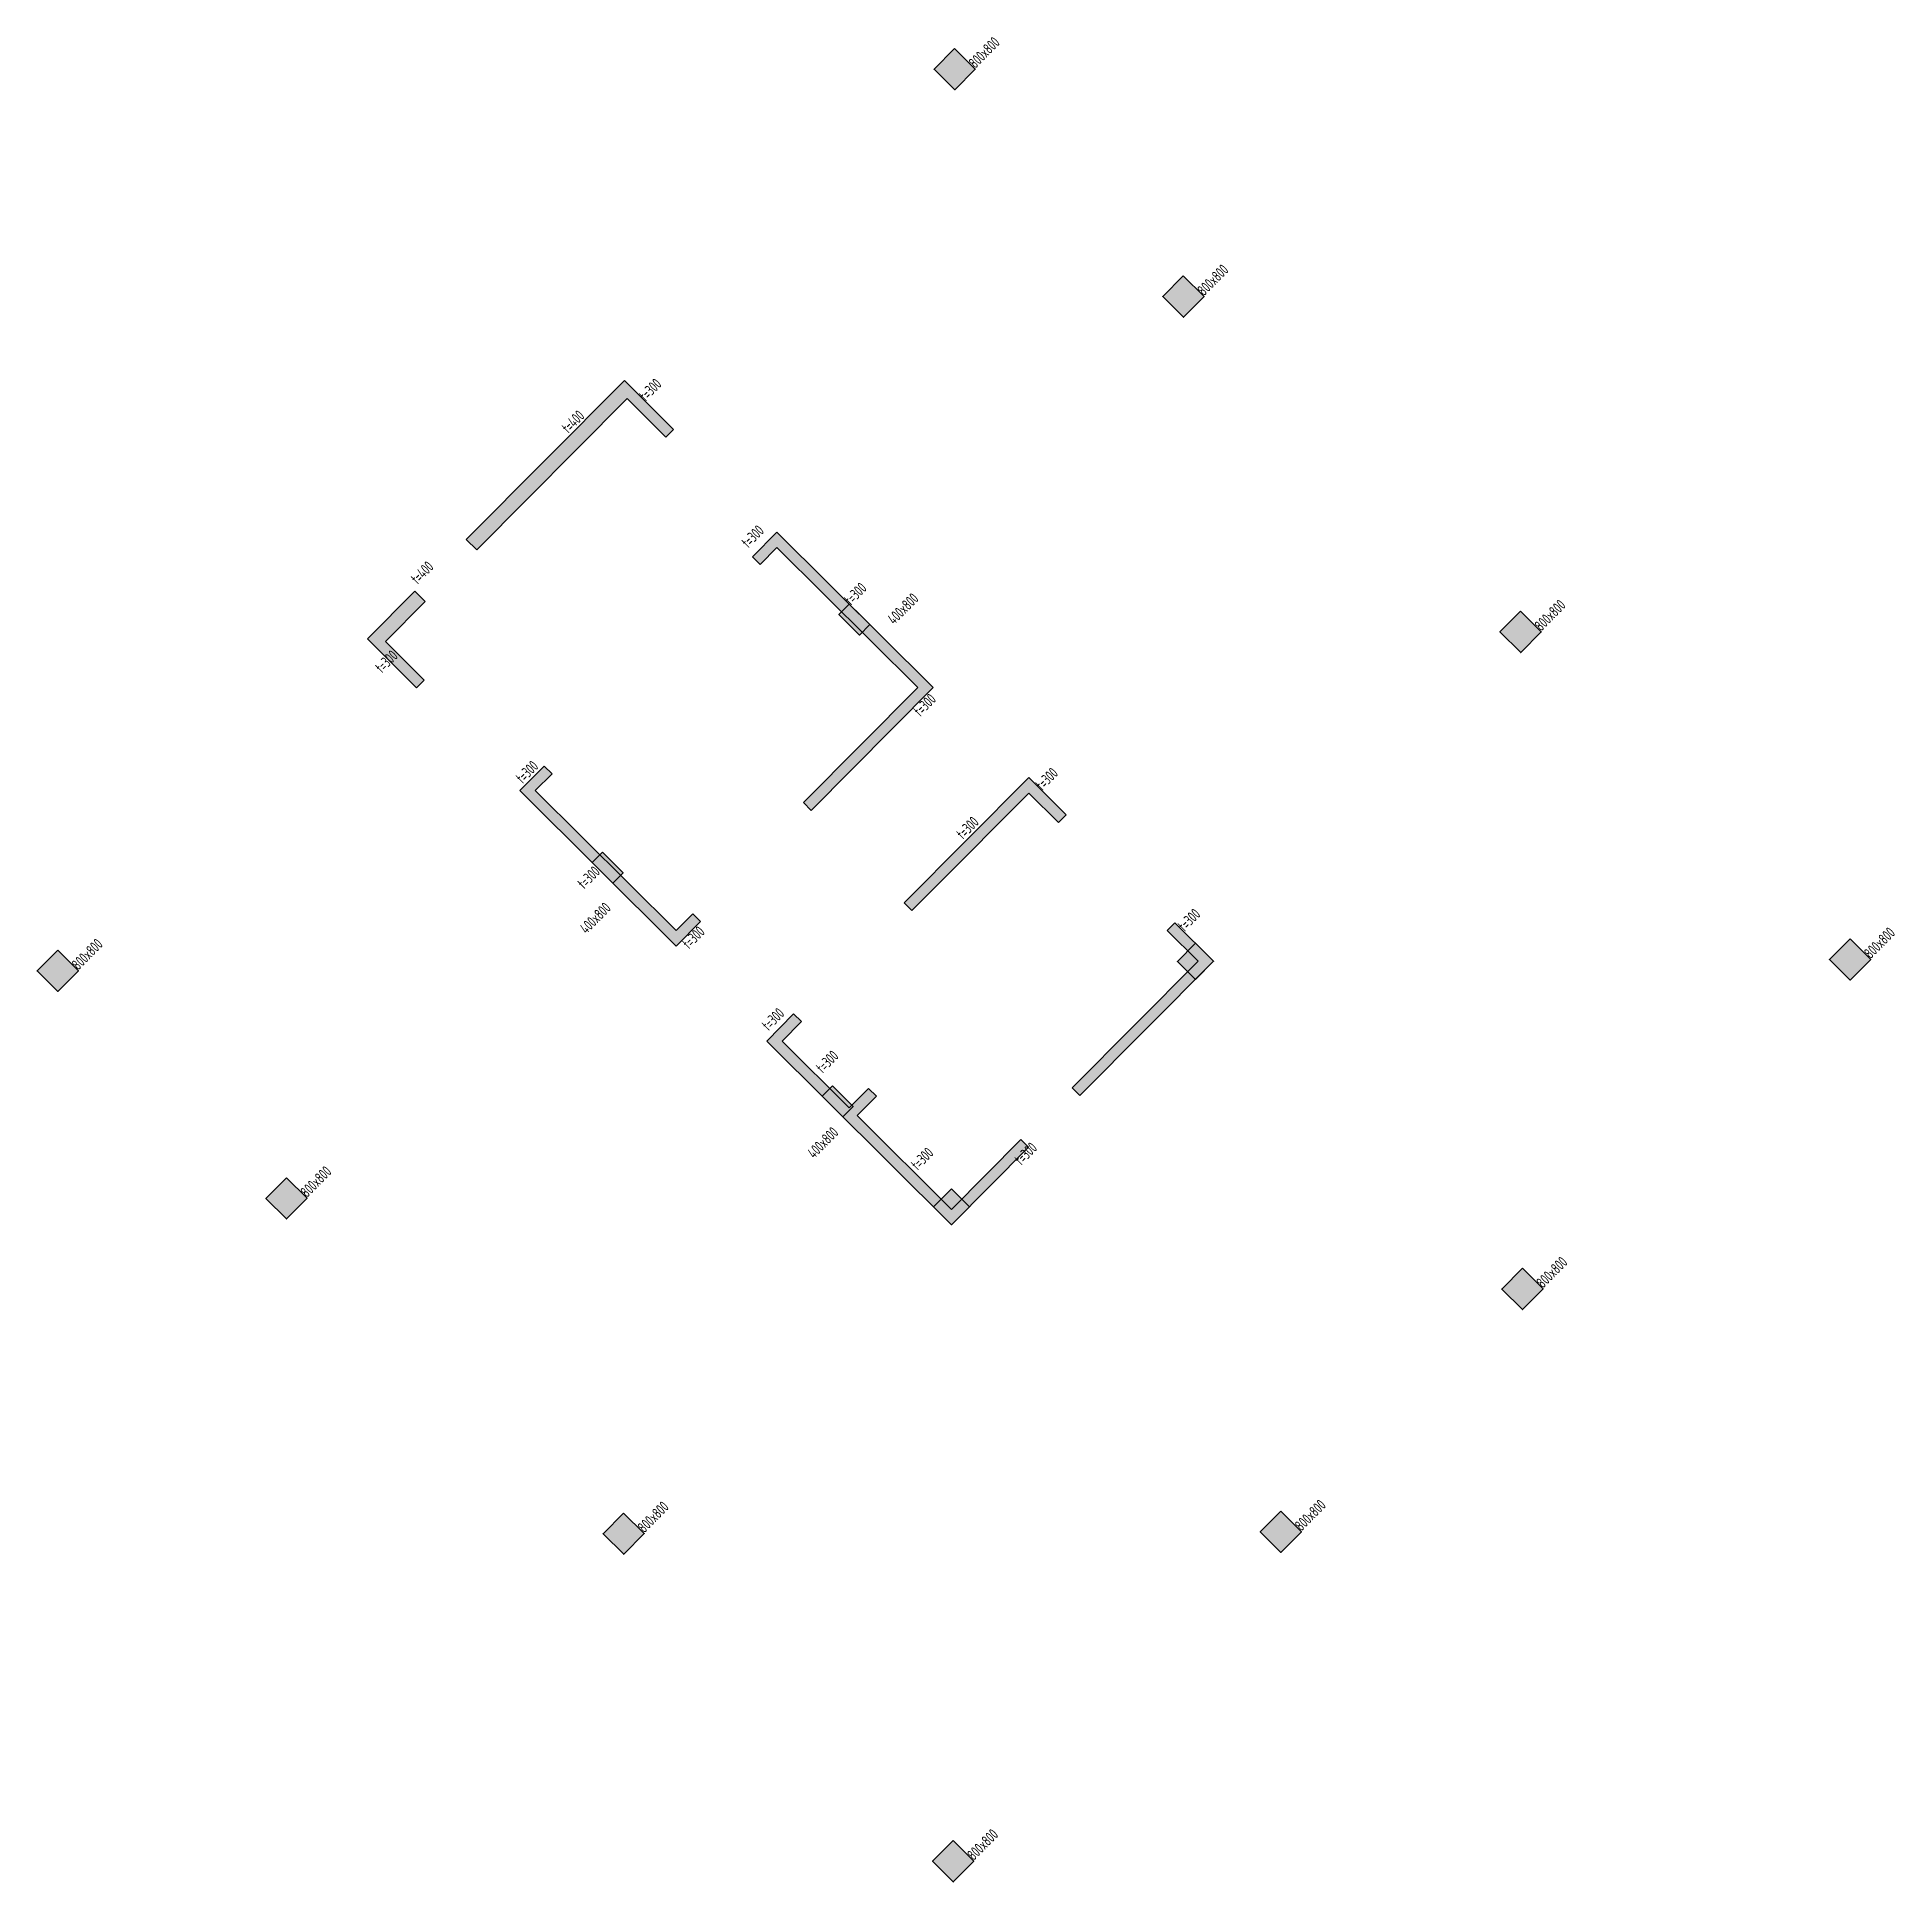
# Model space of a CAD drawing. Extents: x 517158726 to 519536726, y 3499539182 to 3501239182.
# Drawn here: x 518050110 to 518101083, y 3500635507 to 3500686131 of the extents above; entities that cross this region are included whole.
import ezdxf
from ezdxf.enums import TextEntityAlignment as Align

# ---------------------------------------------------------------- set-up
doc = ezdxf.new("R2010")
doc.units = 0
doc.header["$LTSCALE"] = 500
doc.header["$MEASUREMENT"] = 0
doc.layers.get('0').update_dxf_attribs({"linetype": 'CONTINUOUS'})
for name, color, linetype, plot in [('__覆盖_A10-1楼地上客房部分轴网（1：100）_TEN25IWP$0$C-XREF-SLCT', 7, 'CONTINUOUS', False), ('C-XREF-SLCT', 7, 'CONTINUOUS', False), ('S_POST_OTHE', 110, 'CONTINUOUS', False)]:
    doc.layers.add(name, color=color, linetype=linetype, plot=plot)
for name, color, linetype in [('S_COLU', 2, 'CONTINUOUS'), ('S_COLU_HACH', 15, 'CONTINUOUS'), ('S_WALL', 2, 'CONTINUOUS'), ('S_WALL_HACH', 30, 'CONTINUOUS')]:
    doc.layers.add(name, color=color, linetype=linetype)
doc.styles.add('__覆盖_A10-1楼地上客房部分轴网（1：100）_TEN25IWP$0$Acs', font='Tssdeng.shx', dxfattribs={"width": 0.7, "bigfont": 'Tssdchn.shx'})
doc.styles.add('Acs', font='STFANGSO.TTF', dxfattribs={"width": 0.7})
doc.styles.add('TH-STYLE3', font='tssdeng.shx', dxfattribs={"width": 0.7, "bigfont": 'tssdchn.shx'})

msp = doc.modelspace()

# ---------------------------------------------------------------- texts
at = {"layer": 'S_POST_OTHE', "style": 'TH-STYLE3', "width": 0.7}
for p in [(518075852, 3500685254), (518082127, 3500679013), (518091380, 3500669811), (518051241, 3500660508), (518100420, 3500660820), (518057516, 3500654267), (518091429, 3500651780), (518066770, 3500645065), (518084801, 3500645114), (518075810, 3500636074)]:
    msp.add_text('800x800', height=300, rotation=45.1571, dxfattribs=at).set_placement(p)
for s, p in [('t=300', (518067037, 3500676348)), ('t=400', (518060779, 3500671332)), ('t=300', (518072667, 3500670749)), ('400x800', (518073973, 3500670342)), ('t=300', (518059800, 3500668892)), ('t=300', (518074570, 3500667700)), ('t=300', (518063658, 3500665860)), ('t=300', (518077917, 3500665669)), ('t=300', (518075744, 3500664327)), ('400x800', (518065530, 3500661852)), ('t=300', (518081823, 3500661800)), ('t=300', (518068224, 3500661318)), ('t=300', (518070408, 3500659076)), ('t=300', (518071893, 3500657910)), ('400x800', (518071774, 3500655690)), ('t=300', (518074499, 3500655247)), ('t=300', (518077344, 3500655386))]:
    msp.add_text(s, height=300, rotation=45.1571, dxfattribs=at).set_placement(p, align=Align.CENTER)
for s, p in [('t=400', (518064706, 3500675685)), ('t=300', (518069637, 3500672536)), ('t=300', (518065137, 3500663177))]:
    msp.add_text(s, height=300, rotation=45.1571, dxfattribs=at).set_placement(p, align=Align.TOP_CENTER)

# ---------------------------------------------------------------- blocks, each defined once
blk = doc.blocks.new('AcsAcadShareArea')
for points in [[(0, 0), (118900, 0), (118900, 85000), (0, 85000)], [(6892.9, 0), (28409.4, 0), (28409.4, 2708.4), (6892.9, 2708.4)], [(0, 0), (6892.9, 0), (6892.9, 2699.2), (0, 2699.2)], [(0, 733), (0, 733), (0, 0), (0, 0)]]:
    blk.add_lwpolyline(points, close=True)
at = {"insert": (596.8, 1991.4), "char_height": 1000, "width": 6073.9, "attachment_point": 1, "style": 'Acs'}
blk.add_mtext('唯一编号：', dxfattribs=at)
at = {"style": 'Acs', "width": 0.8}
blk.add_attdef('唯一编号', (7537.4, 860.8), '', height=1000, dxfattribs=at)
blk = doc.blocks.new('__覆盖_A10-1楼地上客房部分轴网（1：100）_TEN25IWP$0$AcsAcadShareArea')
for points in [[(0, 0), (118900, 0), (118900, 85000), (0, 85000)], [(6892.9, 0), (28409.4, 0), (28409.4, 2708.4), (6892.9, 2708.4)], [(0, 0), (6892.9, 0), (6892.9, 2699.2), (0, 2699.2)], [(0, 733), (0, 733), (0, 0), (0, 0)]]:
    blk.add_lwpolyline(points, close=True)
at = {"insert": (596.8, 1991.4), "char_height": 1000, "width": 6073.9, "attachment_point": 1, "style": '__覆盖_A10-1楼地上客房部分轴网（1：100）_TEN25IWP$0$Acs'}
blk.add_mtext('唯一编号：', dxfattribs=at)
at = {"style": '__覆盖_A10-1楼地上客房部分轴网（1：100）_TEN25IWP$0$Acs', "width": 0.8}
blk.add_attdef('唯一编号', (7537.4, 860.8), '', height=1000, dxfattribs=at)

# ---------------------------------------------------------------- linework, layer by layer
at = {"layer": 'S_COLU', "linetype": 'ByBlock', "lineweight": 35}
for points in [[(518075284, 3500685818), (518074720, 3500685251), (518075287, 3500684686), (518075852, 3500685254)], [(518081559, 3500679577), (518080995, 3500679010), (518081563, 3500678446), (518082127, 3500679013)], [(518072392, 3500670572), (518072110, 3500670288), (518072677, 3500669724), (518072959, 3500670008)], [(518090812, 3500670375), (518090248, 3500669808), (518090816, 3500669243), (518091380, 3500669811)], [(518065622, 3500663765), (518065340, 3500663481), (518065907, 3500662917), (518066189, 3500663201)], [(518081893, 3500661264), (518081399, 3500660768), (518081895, 3500660274), (518082389, 3500660770)], [(518099853, 3500661384), (518099289, 3500660817), (518099856, 3500660253), (518100420, 3500660820)], [(518050674, 3500661072), (518050110, 3500660505), (518050677, 3500659941), (518051241, 3500660508)], [(518071933, 3500657348), (518071651, 3500657064), (518072218, 3500656500), (518072500, 3500656783)], [(518056949, 3500654831), (518056385, 3500654264), (518056952, 3500653700), (518057516, 3500654267)], [(518075194, 3500654528), (518074700, 3500654032), (518075196, 3500653538), (518075690, 3500654034)], [(518090862, 3500652344), (518090298, 3500651776), (518090865, 3500651212), (518091429, 3500651780)], [(518066202, 3500645629), (518065638, 3500645062), (518066205, 3500644498), (518066770, 3500645065)], [(518084233, 3500645679), (518083669, 3500645111), (518084237, 3500644547), (518084801, 3500645114)], [(518075243, 3500636638), (518074679, 3500636071), (518075246, 3500635507), (518075810, 3500636074)]]:
    msp.add_lwpolyline(points, close=True, dxfattribs=at)
at = {"layer": 'S_COLU_HACH', "ltscale": 3}
for points in [[(518074720, 3500685251), (518075287, 3500684686), (518075284, 3500685818), (518075852, 3500685254)], [(518080995, 3500679010), (518081563, 3500678446), (518081559, 3500679577), (518082127, 3500679013)], [(518072110, 3500670288), (518072677, 3500669724), (518072392, 3500670572), (518072959, 3500670008)], [(518090248, 3500669808), (518090816, 3500669243), (518090812, 3500670375), (518091380, 3500669811)], [(518065340, 3500663481), (518065907, 3500662917), (518065622, 3500663765), (518066189, 3500663201)], [(518081399, 3500660768), (518081895, 3500660274), (518081893, 3500661264), (518082389, 3500660770)], [(518099289, 3500660817), (518099856, 3500660253), (518099853, 3500661384), (518100420, 3500660820)], [(518050110, 3500660505), (518050677, 3500659941), (518050674, 3500661072), (518051241, 3500660508)], [(518071651, 3500657064), (518072218, 3500656500), (518071933, 3500657348), (518072500, 3500656783)], [(518056385, 3500654264), (518056952, 3500653700), (518056949, 3500654831), (518057516, 3500654267)], [(518074700, 3500654032), (518075196, 3500653538), (518075194, 3500654528), (518075690, 3500654034)], [(518090298, 3500651776), (518090865, 3500651212), (518090862, 3500652344), (518091429, 3500651780)], [(518065638, 3500645062), (518066205, 3500644498), (518066202, 3500645629), (518066770, 3500645065)], [(518083669, 3500645111), (518084237, 3500644547), (518084233, 3500645679), (518084801, 3500645114)], [(518074679, 3500636071), (518075246, 3500635507), (518075243, 3500636638), (518075810, 3500636074)]]:
    msp.add_solid(points, dxfattribs=at)
at = {"layer": 'S_WALL', "linetype": 'ByBlock'}
for points in [[(518062170, 3500672064), (518062170, 3500672064), (518066295, 3500676212), (518067359, 3500675154), (518067570, 3500675367), (518066223, 3500676707), (518061886, 3500672346), (518062170, 3500672064)], [(518077319, 3500665812), (518073899, 3500662373), (518074112, 3500662162), (518074570, 3500662623), (518074570, 3500662623), (518074570, 3500662623), (518074782, 3500662835), (518074782, 3500662835), (518074782, 3500662835), (518077320, 3500665388), (518078136, 3500664577), (518078347, 3500664790), (518077319, 3500665812), (518077319, 3500665812), (518077319, 3500665812)], [(518078509, 3500657295), (518078722, 3500657083), (518082389, 3500660770), (518081325, 3500661828), (518081114, 3500661615), (518081965, 3500660769), (518078509, 3500657295)], [(518077099, 3500655877), (518075195, 3500653962), (518072607, 3500656536), (518073136, 3500657068), (518072923, 3500657280), (518072394, 3500656748), (518070551, 3500658581), (518071080, 3500659113), (518070867, 3500659324), (518070127, 3500658580), (518075196, 3500653538), (518077312, 3500655665), (518077099, 3500655877)]]:
    msp.add_lwpolyline(points, dxfattribs=at)
for points in [[(518071347, 3500664912), (518074696, 3500668280), (518070406, 3500672546), (518069737, 3500671873), (518069949, 3500671661), (518070408, 3500672122), (518074272, 3500668279), (518071134, 3500665124)], [(518060760, 3500670646), (518060476, 3500670928), (518059171, 3500669616), (518060519, 3500668276), (518060730, 3500668489), (518059667, 3500669547)], [(518067645, 3500661189), (518068314, 3500661863), (518068102, 3500662075), (518067643, 3500661614), (518063779, 3500665457), (518064237, 3500665918), (518064025, 3500666129), (518063355, 3500665456)]]:
    msp.add_lwpolyline(points, close=True, dxfattribs=at)
at = {"layer": 'S_WALL_HACH', "ltscale": 3}
for points in [[(518067359, 3500675154), (518067570, 3500675367), (518066012, 3500676494), (518066223, 3500676707)], [(518062170, 3500672064), (518061886, 3500672346), (518066295, 3500676212), (518066012, 3500676494)], [(518070195, 3500672333), (518070406, 3500672546), (518074485, 3500668067), (518074696, 3500668280)], [(518069949, 3500671661), (518069737, 3500671873), (518070408, 3500672122), (518070195, 3500672333)], [(518059455, 3500669334), (518059171, 3500669616), (518060760, 3500670646), (518060476, 3500670928)], [(518060730, 3500668489), (518060519, 3500668276), (518059667, 3500669547), (518059455, 3500669334)], [(518071134, 3500665124), (518071347, 3500664912), (518074272, 3500668279), (518074485, 3500668067)], [(518063566, 3500665668), (518063779, 3500665457), (518064025, 3500666129), (518064237, 3500665918)], [(518063566, 3500665668), (518063355, 3500665456), (518067856, 3500661402), (518067645, 3500661189)], [(518074112, 3500662162), (518073899, 3500662373), (518077320, 3500665388), (518077108, 3500665600)], [(518078136, 3500664577), (518078347, 3500664790), (518077108, 3500665600), (518077319, 3500665812)], [(518067643, 3500661614), (518067856, 3500661402), (518068102, 3500662075), (518068314, 3500661863)], [(518081114, 3500661615), (518081325, 3500661828), (518081965, 3500660769), (518082176, 3500660982)], [(518082176, 3500660982), (518082389, 3500660770), (518078509, 3500657295), (518078722, 3500657083)], [(518070339, 3500658368), (518070127, 3500658580), (518071080, 3500659113), (518070867, 3500659324)], [(518075408, 3500653751), (518075196, 3500653538), (518070551, 3500658581), (518070339, 3500658368)], [(518072394, 3500656748), (518072607, 3500656536), (518072923, 3500657280), (518073136, 3500657068)], [(518075619, 3500653964), (518075407, 3500654175), (518077312, 3500655665), (518077099, 3500655877)]]:
    msp.add_solid(points, dxfattribs=at)

# ---------------------------------------------------------------- block references
at = {"layer": '__覆盖_A10-1楼地上客房部分轴网（1：100）_TEN25IWP$0$C-XREF-SLCT', "xscale": 20, "yscale": 20, "zscale": 20}
msp.add_blockref('__覆盖_A10-1楼地上客房部分轴网（1：100）_TEN25IWP$0$AcsAcadShareArea', (517158726, 3499539182), dxfattribs=at).add_auto_attribs({'唯一编号': '1#楼地上客房部分轴网（1：100）'})
at = {"layer": 'C-XREF-SLCT', "xscale": 20, "yscale": 20, "zscale": 20}
msp.add_blockref('AcsAcadShareArea', (517158726, 3499539182), dxfattribs=at).add_auto_attribs({'唯一编号': 'colu'})

msp.set_redraw_order([(e.dxf.handle, doc.entitydb.next_handle()) for e in msp.query("TEXT MTEXT ATTDEF DIMENSION ARC_DIMENSION")])  # texts and dimensions are drawn at this point

doc.saveas('drawing.dxf')
